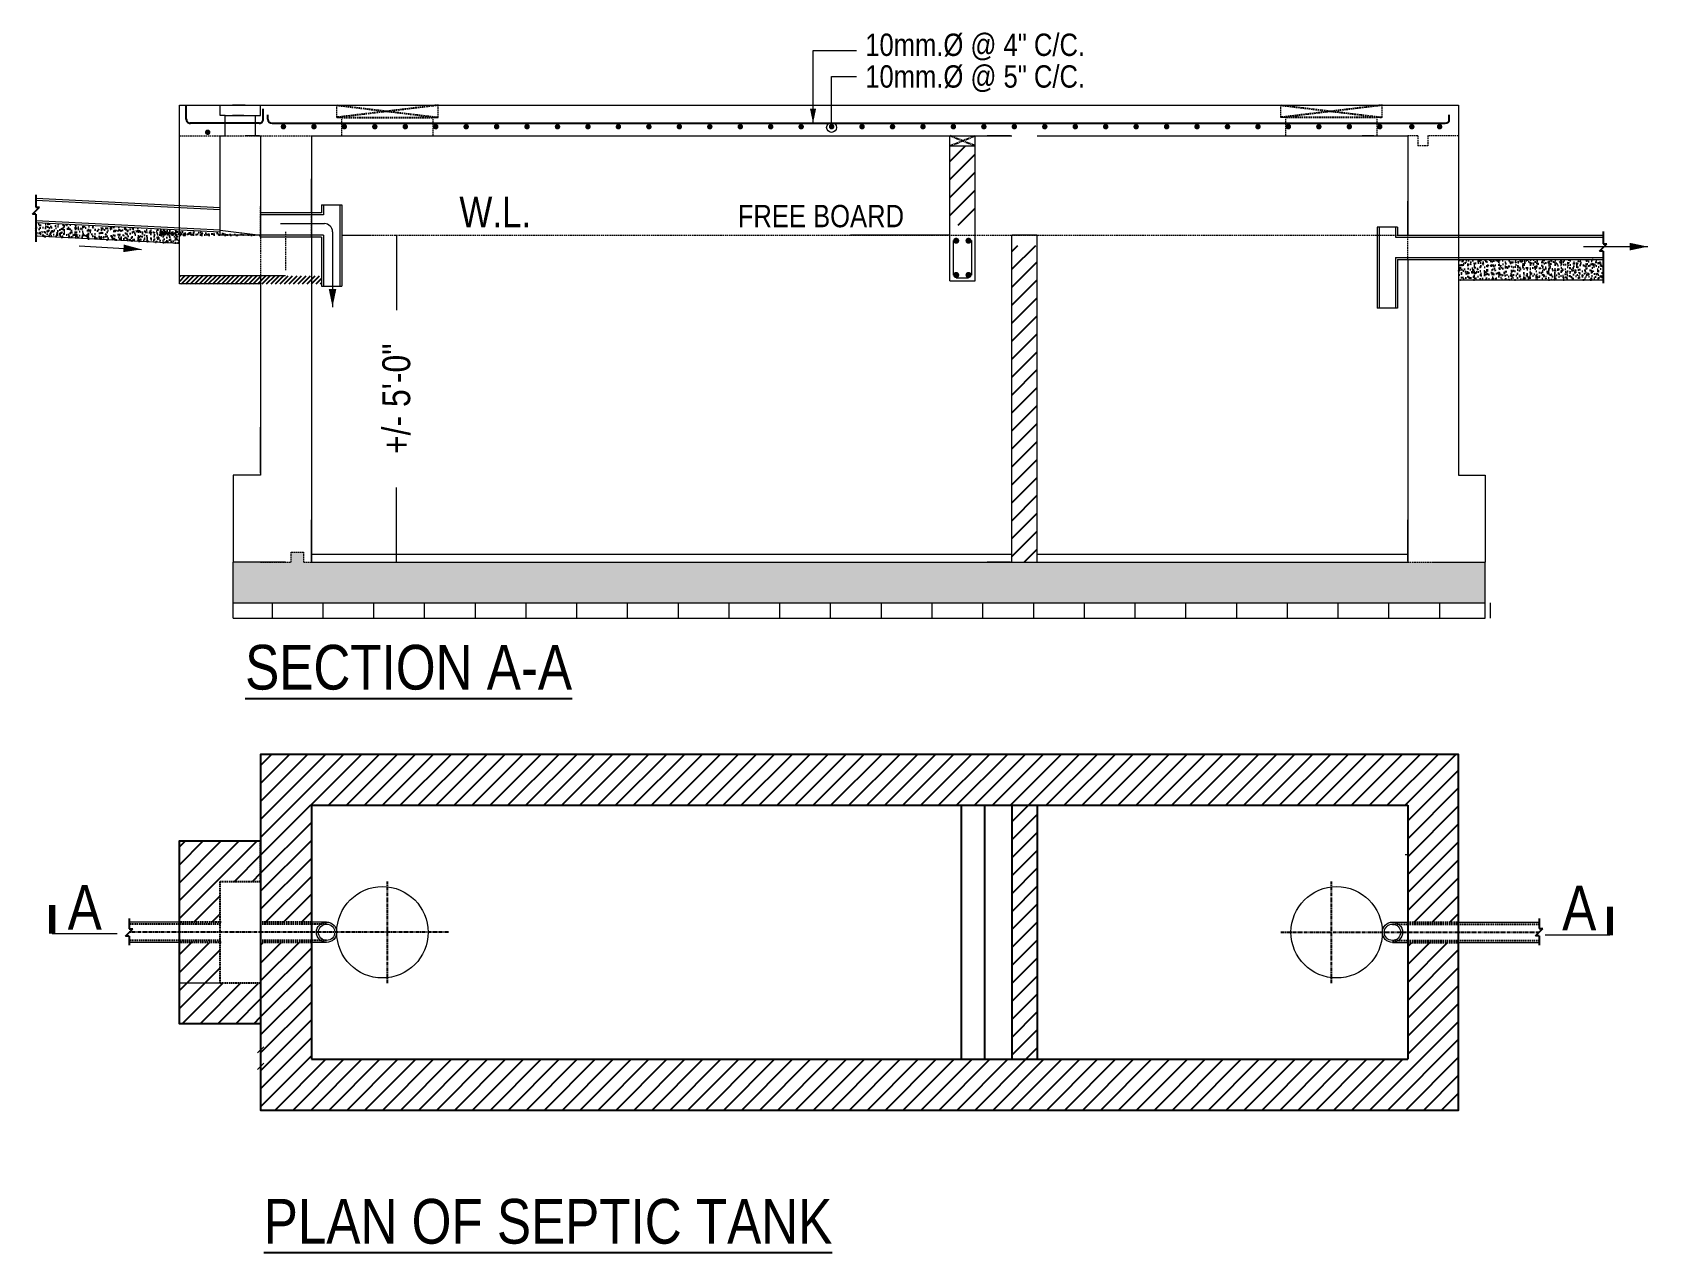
# Model space of a CAD drawing. Header units: inches. Extents: x -100787 to 3653, y -96809 to -8632.
# Drawn here: x -77924 to -77365, y -94244 to -93824 of the extents above; entities that cross this region are included whole.
import ezdxf

# ---------------------------------------------------------------- set-up
doc = ezdxf.new("R2010")
doc.units = ezdxf.units.IN
doc.header["$MEASUREMENT"] = 0
doc.linetypes.add('CENTER', pattern=[2, 1.25, -0.25, 0.25, -0.25])
doc.linetypes.add('DASHED', pattern=[0.75, 0.5, -0.25])
for name, color, linetype, lineweight in [('Brick', 42, 'Continuous', 0), ('DIM', 7, 'Continuous', 15), ('LINE', 8, 'Continuous', 13)]:
    doc.layers.add(name, color=color, linetype=linetype, lineweight=lineweight)
for name, color, linetype in [('DOT', 40, 'Continuous'), ('GRIDE', 8, 'CENTER'), ('Hatch', 3, 'Continuous'), ('LINE-1', 5, 'Continuous'), ('Rod', 1, 'Continuous')]:
    doc.layers.add(name, color=color, linetype=linetype)
doc.layers.add('text', color=7, linetype='Continuous', true_color=0x6a7cf1)
doc.styles.get("Standard").update_dxf_attribs({"font": 'ARIALN.TTF'})
pattern_1 = [(45, (-162342.114, -100930.4417), (-3.09359217, 3.09359217), [])]

msp = doc.modelspace()

# ---------------------------------------------------------------- texts
at = {"layer": 'DIM', "insert": (-77798.16, -93949.9), "char_height": 9.6, "attachment_point": 5, "rotation": 90}
msp.add_mtext('+/- 5\'-0"', dxfattribs=at)
at = {"layer": 'text'}
for s, height, p in [('10mm.%%C @ 4" C/C.', 7.7, (-77636.52, -93831.77)), ('10mm.%%C @ 5" C/C.', 7.7, (-77636.52, -93842.69)), ('W.L. ', 10.5, (-77776.45, -93890.8)), ('FREE BOARD', 7.7, (-77680.48, -93890.8)), ('%%uSECTION A-A', 15.4, (-77850.32, -94050.11)), ('A', 15.4, (-77396.23, -94133.07)), ('%%uPLAN OF SEPTIC TANK', 15.4, (-77843.9, -94241.05))]:
    msp.add_text(s, height=height, dxfattribs=at).set_placement(p)
at = {"layer": 'text', "text_generation_flag": 2}
msp.add_text('A', height=15.4, dxfattribs=at).set_placement((-77899.74, -94132.86))

# ---------------------------------------------------------------- blocks, each defined once
blk = doc.blocks.new('AR')
at = {"layer": 'DIM'}
blk.add_lwpolyline([(0, 0, 0, 37.5, 0), (89.2, 0, 37.5, 37.5, 0)], format="xyseb", dxfattribs=at)
blk = doc.blocks.new('_DOTSMALL')
at = {"color": 0, "linetype": 'ByBlock', "const_width": 0.5}
blk.add_lwpolyline([(-0.0625, 0, 1), (0.0625, 0, 1)], format="xyb", close=True, dxfattribs=at)
blk = doc.blocks.new('_Oblique')
at = {"color": 0, "linetype": 'ByBlock', "lineweight": -2}
blk.add_line((-0.5, -0.5), (0.5, 0.5), dxfattribs=at)

# ---------------------------------------------------------------- hatches: boundary and pattern name
at = {"layer": 'Hatch', "linetype": 'Continuous'}
h = msp.add_hatch(dxfattribs=at)
h.set_pattern_fill('ANSI31', color=256, scale=35, style=0)
h.set_pattern_definition([(45, (-161877.115, -100971.32), (-3.09359217, 3.09359217), [])])
h.paths.add_polyline_path([(-77598.66, -93862.75), (-77607.41, -93862.75), (-77607.41, -93890.05), (-77598.66, -93890.05)])
at = {"layer": 'Hatch'}
h = msp.add_hatch(dxfattribs=at)
h.set_pattern_fill('AR-CONC', color=256, scale=0.42, style=0)
h.set_pattern_definition([(50, (-77592.4573, -94272.3977), (3.012493, -0.263559), [0.315, -3.465]), (355, (-77592.4573, -94272.3977), (-0.582756, 3.159207), [0.252, -2.772]), (100.4514, (-77592.2062, -94272.4196), (2.42974, 2.895646), [0.267709, -2.944797]), (46.1842, (-77592.4573, -94271.5577), (4.482412, -0.69518), [0.4725, -5.1975]), (96.6356, (-77592.0837, -94271.6156), (3.925583, 4.091295), [0.401563, -4.417195]), (351.1842, (-77592.4573, -94271.5577), (3.92558, 4.0913), [0.378, -4.158]), (21, (-77592.0373, -94271.7677), (2.50701, -1.690999), [0.315, -3.465]), (326, (-77592.0373, -94271.7677), (1.021924, 3.04563), [0.252, -2.772]), (71.4514, (-77591.8283, -94271.9086), (3.528935, 1.354628), [0.267709, -2.944797]), (37.5, (-77592.4573, -94272.3977), (0.0510714, 1.3981542), [0, -2.7384, 0, -2.814, 0, -2.7825]), (7.5, (-77592.4573, -94272.3977), (1.104892, 1.656529), [0, -1.6044, 0, -2.6754, 0, -1.0605]), (327.5, (-77593.3939, -94272.3977), (2.2420542, -0.0947305), [0, -1.05, 0, -3.276, 0, -4.347]), (317.5, (-77593.8139, -94272.3977), (2.449382, 0.420441), [0, -1.365, 0, -2.1756, 0, -3.087])])
h.paths.add_polyline_path([(-77922.44, -93889.33), (-77922.44, -93893.89), (-77872.99, -93896.36), (-77872.99, -93891.81)])
h = msp.add_hatch(dxfattribs=at)
h.set_pattern_fill('AR-CONC', color=256, scale=0.28, style=0)
h.set_pattern_definition([(50, (-77613.4573, -94272.3977), (2.0083285, -0.175706), [0.21, -2.31]), (355, (-77613.4573, -94272.3977), (-0.388504, 2.106138), [0.168, -1.848]), (100.4514, (-77613.2899, -94272.4123), (1.619826, 1.930431), [0.1784725, -1.963198]), (46.1842, (-77613.4573, -94271.8377), (2.988275, -0.463453), [0.315, -3.465]), (96.6356, (-77613.2082, -94271.8763), (2.617056, 2.72753), [0.267709, -2.944796]), (351.1842, (-77613.4573, -94271.8377), (2.617053, 2.727532), [0.252, -2.772]), (21, (-77613.1773, -94271.9777), (1.67134, -1.127333), [0.21, -2.31]), (326, (-77613.1773, -94271.9777), (0.681283, 2.03042), [0.168, -1.848]), (71.4514, (-77613.038, -94272.0716), (2.352623, 0.903085), [0.1784725, -1.963198]), (37.5, (-77613.45725, -94272.39766), (0.0340476, 0.9321028), [0, -1.8256, 0, -1.876, 0, -1.855]), (7.5, (-77613.4573, -94272.3977), (0.7365947, 1.1043528), [0, -1.0696, 0, -1.7836, 0, -0.707]), (327.5, (-77614.08165, -94272.39766), (1.4947028, -0.0631536), [0, -0.7, 0, -2.184, 0, -2.898]), (317.5, (-77614.3617, -94272.3977), (1.6329213, 0.280294), [0, -0.91, 0, -1.4504, 0, -2.058])])
h.paths.add_polyline_path([(-77879.99, -93891.8), (-77879.99, -93893.55), (-77844.99, -93893.55)])
at = {"layer": 'Hatch', "linetype": 'Continuous'}
h = msp.add_hatch(dxfattribs=at)
h.set_pattern_fill('ANSI31', color=256, scale=35, style=0)
h.set_pattern_definition([(45, (-161855.6937, -100971.32), (-3.09359217, 3.09359217), [])])
h.paths.add_polyline_path([(-77577.24, -93943.25), (-77577.24, -93915.25), (-77577.24, -93897.05), (-77585.99, -93897.05), (-77585.99, -93915.25), (-77585.99, -93943.25), (-77585.99, -93991.74, -1), (-77585.99, -93991.79), (-77585.99, -94005.83), (-77585.99, -94006.25), (-77577.24, -94006.25), (-77577.24, -93991.79, -1), (-77577.24, -93991.74), (-77577.24, -93991.63)])
h.paths.add_polyline_path([(-77584.08, -93990.09), (-77579.15, -93990.09), (-77579.15, -93993.45), (-77584.08, -93993.45)], flags=24)
at = {"layer": 'Hatch'}
h = msp.add_hatch(dxfattribs=at)
h.set_pattern_fill('AR-CONC', color=256, scale=0.42, style=0)
h.set_pattern_definition([(50, (-77613.4573, -94272.3977), (3.012493, -0.263559), [0.315, -3.465]), (355, (-77613.4573, -94272.3977), (-0.582756, 3.159207), [0.252, -2.772]), (100.4514, (-77613.2062, -94272.4196), (2.42974, 2.895646), [0.267709, -2.944797]), (46.1842, (-77613.4573, -94271.5577), (4.482412, -0.69518), [0.4725, -5.1975]), (96.6356, (-77613.0837, -94271.6156), (3.925583, 4.091295), [0.401563, -4.417195]), (351.1842, (-77613.4573, -94271.5577), (3.92558, 4.0913), [0.378, -4.158]), (21, (-77613.0373, -94271.7677), (2.50701, -1.691), [0.315, -3.465]), (326, (-77613.0373, -94271.7677), (1.021924, 3.04563), [0.252, -2.772]), (71.4514, (-77612.8283, -94271.9086), (3.528935, 1.354628), [0.267709, -2.944797]), (37.5, (-77613.4573, -94272.3977), (0.0510714, 1.3981542), [0, -2.7384, 0, -2.814, 0, -2.7825]), (7.5, (-77613.4573, -94272.3977), (1.104892, 1.656529), [0, -1.6044, 0, -2.6754, 0, -1.0605]), (327.5, (-77614.3939, -94272.3977), (2.2420542, -0.0947305), [0, -1.05, 0, -3.276, 0, -4.347]), (317.5, (-77614.8139, -94272.3977), (2.449382, 0.420441), [0, -1.365, 0, -2.1756, 0, -3.087])])
h.paths.add_polyline_path([(-77431.99, -93901.94), (-77431.99, -93908.94), (-77382.09, -93908.94), (-77382.09, -93901.94)])
at = {"layer": 'Hatch', "linetype": 'Continuous'}
h = msp.add_hatch(dxfattribs=at)
h.set_pattern_fill('ANSI31', color=256, scale=8.75, style=0)
h.set_pattern_definition([(45, (-77592.4573, -94272.3977), (-0.773398, 0.773398), [])])
h.paths.add_polyline_path([(-77831.43, -93910.32), (-77831.43, -93907.55), (-77852.73, -93907.55), (-77852.73, -93910.32)])
h.paths.add_polyline_path([(-77852.73, -93910.32), (-77852.73, -93907.55), (-77872.99, -93907.55), (-77872.99, -93910.32)])
h.paths.add_polyline_path([(-77823.99, -93910.32), (-77823.99, -93907.55), (-77831.43, -93907.55), (-77831.43, -93910.32)])
at = {"layer": 'Hatch'}
h = msp.add_hatch(dxfattribs=at)
h.set_pattern_fill('AR-CONC', color=256, scale=0.42, style=0)
h.set_pattern_definition([(50, (-162342.114, -100971.3202), (3.01249277, -0.26355897), [0.315, -3.465]), (355, (-162342.114, -100971.3202), (-0.5827556, 3.15920696), [0.252, -2.772]), (100.4514, (-162341.863, -100971.3421), (2.4297394, 2.89564608), [0.2677088, -2.94479687]), (46.1842, (-162342.114, -100970.48), (4.4824124, -0.69517986), [0.4725, -5.1975]), (96.6356, (-162341.7405, -100970.538), (3.92558336, 4.09129506), [0.4015632, -4.4171946]), (351.1842, (-162342.114, -100970.48), (3.92558017, 4.09129812), [0.378, -4.158]), (21, (-162341.694, -100970.6902), (2.50700962, -1.69099934), [0.315, -3.465]), (326, (-162341.694, -100970.6902), (1.02192439, 3.04563019), [0.252, -2.772]), (71.4514, (-162341.485, -100970.831), (3.52893504, 1.35462809), [0.2677088, -2.94479687]), (37.5, (-162342.114, -100971.3202), (0.051071392, 1.398154186), [0, -2.7384, 0, -2.814, 0, -2.7825]), (7.5, (-162342.114, -100971.3202), (1.104892057, 1.65652919), [0, -1.6044, 0, -2.6754, 0, -1.0605]), (327.5, (-162343.0506, -100971.3202), (2.242054232, -0.094730461), [0, -1.05, 0, -3.276, 0, -4.347]), (317.5, (-162343.4706, -100971.3202), (2.44938191, 0.420440926), [0, -1.365, 0, -2.1756, 0, -3.087])])
h.paths.add_polyline_path([(-77422.79, -94006.25), (-77440.32, -94006.25), (-77440.74, -94006.25), (-77449.49, -94006.25), (-77577.24, -94006.25), (-77585.99, -94006.25), (-77798.13, -94006.25, -1), (-77798.19, -94006.25), (-77798.58, -94006.25), (-77827.49, -94006.25), (-77830.13, -94006.25), (-77830.13, -94002.75), (-77834.42, -94002.75), (-77834.42, -94006.25), (-77844.99, -94006.25), (-77854.41, -94006.25), (-77854.41, -94020.25), (-77422.79, -94020.25)])
at = {"layer": 'Hatch', "linetype": 'Continuous'}
h = msp.add_hatch(dxfattribs=at)
h.set_pattern_fill('ANSI31', color=256, scale=35, style=0)
h.set_pattern_definition(pattern_1)
h.paths.add_polyline_path([(-77431.99, -94072.5), (-77844.99, -94072.5), (-77844.99, -94102.25), (-77844.99, -94116.25), (-77844.99, -94130.25), (-77827.49, -94130.25), (-77827.49, -94122.18, -1), (-77827.49, -94122.13), (-77827.49, -94122.01), (-77827.49, -94107.11, -1), (-77827.49, -94107.06), (-77827.49, -94106.95), (-77827.49, -94090), (-77612.97, -94090, -1), (-77612.92, -94090), (-77599.55, -94090, -1), (-77599.5, -94090), (-77586.41, -94090), (-77585.99, -94090), (-77449.49, -94090), (-77449.49, -94107.06, -1), (-77449.49, -94107.11), (-77449.49, -94111.62), (-77449.49, -94122.13, -1), (-77449.49, -94122.18), (-77449.49, -94128.08), (-77449.49, -94130.25), (-77431.99, -94130.25)])
h.paths.add_polyline_path([(-77431.99, -94137.25), (-77449.49, -94137.25), (-77449.49, -94177.5), (-77586.69, -94177.5), (-77599.5, -94177.5, -1), (-77599.55, -94177.5), (-77599.66, -94177.5), (-77612.92, -94177.5, -1), (-77612.97, -94177.5), (-77613.09, -94177.5), (-77827.49, -94177.5), (-77827.49, -94137.25), (-77844.99, -94137.25), (-77844.99, -94151.25), (-77844.99, -94165.25), (-77844.99, -94195), (-77431.99, -94195)])
h.paths.add_polyline_path([(-77834.28, -94119.24), (-77828.33, -94119.24), (-77828.33, -94124.49), (-77834.28, -94124.49)], flags=24)
h.paths.add_polyline_path([(-77441.97, -94123.11), (-77438.61, -94123.11), (-77438.61, -94126.47), (-77441.97, -94126.47)], flags=24)
h = msp.add_hatch(dxfattribs=at)
h.set_pattern_fill('ANSI31', color=256, scale=35, style=0)
h.set_pattern_definition(pattern_1)
h.paths.add_polyline_path([(-77577.24, -94090), (-77585.99, -94090), (-77585.99, -94161.75), (-77585.99, -94177.5), (-77577.24, -94177.5), (-77577.24, -94161.75)])
h.paths.add_polyline_path([(-77872.99, -94151.25), (-77872.99, -94165.25), (-77844.99, -94165.25), (-77844.99, -94151.25), (-77858.99, -94151.25)])
h.paths.add_polyline_path([(-77858.99, -94116.25), (-77844.99, -94116.25), (-77844.99, -94102.25), (-77872.99, -94102.25), (-77872.99, -94130.25), (-77858.99, -94130.25)])
h.paths.add_polyline_path([(-77858.99, -94137.25), (-77872.99, -94137.25), (-77872.99, -94151.25), (-77858.99, -94151.25)])
at = {"layer": 'LINE'}
h = msp.add_hatch(dxfattribs=at)
h.set_pattern_fill('LINE', color=256, scale=140, angle=90, style=0)
h.set_pattern_definition([(90, (-77805.958, -94268.898), (-17.5, 1e-15), [])])
h.paths.add_polyline_path([(-77849.79, -94020.25), (-77849.79, -94025.5), (-77603.49, -94025.5), (-77603.49, -94020.25)])
h = msp.add_hatch(dxfattribs=at)
h.set_pattern_fill('LINE', color=256, scale=140, angle=90, style=0)
h.set_pattern_definition([(90, (-77613.457, -94268.898), (-17.5, 1e-15), [])])
h.paths.add_polyline_path([(-77657.29, -94020.25), (-77657.29, -94025.5), (-77410.99, -94025.5), (-77410.99, -94020.25)])

# ---------------------------------------------------------------- linework, layer by layer
at = {"layer": 'Brick'}
for p, q in [((-77607.41, -93862.75), (-77598.66, -93862.75)), ((-77607.41, -93909.3), (-77607.41, -93862.75)), ((-77598.66, -93909.3), (-77598.66, -93862.75)), ((-77585.99, -93943.25), (-77585.99, -93893.55)), ((-77577.24, -93893.55), (-77585.99, -93893.55)), ((-77577.24, -93943.25), (-77577.24, -93893.55)), ((-77607.41, -93909.3), (-77598.66, -93909.3)), ((-77585.99, -94006.25), (-77585.99, -93943.25)), ((-77577.24, -94006.25), (-77577.24, -93943.25))]:
    msp.add_line(p, q, dxfattribs=at)
at = {"layer": 'DIM', "lineweight": 5}
for p, q in [((-77850.3, -93848.75), (-77854.69, -93848.75)), ((-77850.74, -93852.25), (-77854.69, -93852.25)), ((-77607.41, -93893.55), (-77641.61, -93893.55)), ((-77844.99, -93908.25), (-77844.99, -93923.74)), ((-77844.99, -93975.52), (-77844.99, -93959.64)), ((-77844.99, -94101.55), (-77844.99, -94081.89)), ((-77844.99, -94173.85), (-77844.99, -94187.5)), ((-77431.99, -94184.92), (-77431.99, -94183.52))]:
    msp.add_line(p, q, dxfattribs=at)
at = {"layer": 'DIM'}
for p, q in [((-77586.41, -93859.25), (-77594.48, -93859.25)), ((-77461.11, -93859.25), (-77465.16, -93859.25)), ((-77827.49, -93885.45), (-77827.49, -93874.09)), ((-77449.49, -93893.13), (-77449.49, -93881.77)), ((-77816.57, -93893.55), (-77806.99, -93893.55)), ((-77816.57, -93893.55), (-77806.99, -93893.55)), ((-77798.58, -93893.55), (-77798.3, -93893.55)), ((-77798.16, -93893.41), (-77798.16, -93919.37)), ((-77606.21, -93895.41), (-77606.21, -93907.3)), ((-77599.87, -93895.41), (-77599.87, -93907.3)), ((-77605.16, -93908.27), (-77600.91, -93908.27)), ((-77827.49, -93910.64), (-77827.49, -93921.78)), ((-77854.41, -93976.22), (-77854.41, -94006.25)), ((-77422.79, -93976.22), (-77422.79, -94006.25)), ((-77798.16, -94006.39), (-77798.16, -93980.44)), ((-77827.49, -94005.83), (-77827.49, -93991.63)), ((-77585.99, -94005.83), (-77585.99, -93991.63)), ((-77585.99, -94005.83), (-77585.99, -93991.63)), ((-77577.24, -94005.83), (-77577.24, -93991.63)), ((-77577.24, -94005.83), (-77577.24, -93991.63)), ((-77449.49, -94005.83), (-77449.49, -93991.63)), ((-77836.88, -94006.25), (-77854.41, -94006.25)), ((-77798.58, -94006.25), (-77798.3, -94006.25)), ((-77586.41, -94006.25), (-77594.48, -94006.25)), ((-77440.32, -94006.25), (-77422.79, -94006.25)), ((-77587.11, -94090), (-77613.09, -94090)), ((-77586.41, -94090), (-77599.66, -94090)), ((-77827.49, -94111.62), (-77827.49, -94106.95)), ((-77449.35, -94107.09), (-77450.41, -94107.09)), ((-77449.49, -94111.62), (-77449.49, -94106.95)), ((-77827.49, -94128.08), (-77827.49, -94122.01)), ((-77463.36, -94122.12), (-77463.16, -94122.32)), ((-77449.49, -94128.08), (-77449.49, -94122.01)), ((-77485.23, -94144.79), (-77485.03, -94144.99)), ((-77858.99, -94151.25), (-77872.99, -94151.25)), ((-77844.99, -94167.62), (-77844.99, -94175.64)), ((-77844.99, -94175.64), (-77844.99, -94181.34)), ((-77586.41, -94177.5), (-77613.09, -94177.5)), ((-77586.41, -94177.5), (-77599.66, -94177.5)), ((-77586.41, -94177.5), (-77599.66, -94177.5))]:
    msp.add_line(p, q, dxfattribs=at)
at = {"layer": 'DOT'}
for points, const_width in [([(-77863.71, -93858.06, 1), (-77862.77, -93858.06, 1)], 0.945), ([(-77837.59, -93856.14, 1), (-77836.65, -93856.14, 1)], 0.945), ([(-77827.09, -93856.14, 1), (-77826.15, -93856.14, 1)], 0.945), ([(-77816.59, -93856.14, 1), (-77815.65, -93856.14, 1)], 0.945), ([(-77806.09, -93856.15, 1), (-77805.15, -93856.15, 1)], 0.945), ([(-77795.59, -93856.15, 1), (-77794.65, -93856.15, 1)], 0.945), ([(-77785.09, -93856.15, 1), (-77784.15, -93856.15, 1)], 0.945), ([(-77774.59, -93856.15, 1), (-77773.65, -93856.15, 1)], 0.945), ([(-77764.09, -93856.15, 1), (-77763.15, -93856.15, 1)], 0.945), ([(-77753.59, -93856.15, 1), (-77752.65, -93856.15, 1)], 0.945), ([(-77743.09, -93856.15, 1), (-77742.15, -93856.15, 1)], 0.945), ([(-77732.59, -93856.15, 1), (-77731.65, -93856.15, 1)], 0.945), ([(-77722.09, -93856.15, 1), (-77721.15, -93856.15, 1)], 0.945), ([(-77711.59, -93856.15, 1), (-77710.65, -93856.15, 1)], 0.945), ([(-77701.09, -93856.15, 1), (-77700.15, -93856.15, 1)], 0.945), ([(-77690.59, -93856.15, 1), (-77689.65, -93856.15, 1)], 0.945), ([(-77680.09, -93856.15, 1), (-77679.15, -93856.15, 1)], 0.945), ([(-77669.59, -93856.15, 1), (-77668.65, -93856.15, 1)], 0.945), ([(-77659.09, -93856.15, 1), (-77658.15, -93856.15, 1)], 0.945), ([(-77648.59, -93856.15, 1), (-77647.65, -93856.15, 1)], 0.945), ([(-77638.09, -93856.15, 1), (-77637.15, -93856.15, 1)], 0.945), ([(-77627.59, -93856.15, 1), (-77626.65, -93856.15, 1)], 0.945), ([(-77617.09, -93856.15, 1), (-77616.15, -93856.15, 1)], 0.945), ([(-77606.59, -93856.15, 1), (-77605.65, -93856.15, 1)], 0.945), ([(-77596.09, -93856.15, 1), (-77595.15, -93856.15, 1)], 0.945), ([(-77585.59, -93856.15, 1), (-77584.65, -93856.15, 1)], 0.945), ([(-77575.09, -93856.15, 1), (-77574.15, -93856.15, 1)], 0.945), ([(-77564.59, -93856.15, 1), (-77563.65, -93856.15, 1)], 0.945), ([(-77554.09, -93856.15, 1), (-77553.15, -93856.15, 1)], 0.945), ([(-77543.59, -93856.15, 1), (-77542.65, -93856.15, 1)], 0.945), ([(-77533.09, -93856.15, 1), (-77532.15, -93856.15, 1)], 0.945), ([(-77522.59, -93856.15, 1), (-77521.65, -93856.15, 1)], 0.945), ([(-77512.09, -93856.15, 1), (-77511.15, -93856.15, 1)], 0.945), ([(-77501.59, -93856.15, 1), (-77500.65, -93856.15, 1)], 0.945), ([(-77491.09, -93856.15, 1), (-77490.15, -93856.15, 1)], 0.945), ([(-77480.59, -93856.15, 1), (-77479.65, -93856.15, 1)], 0.945), ([(-77470.09, -93856.15, 1), (-77469.15, -93856.15, 1)], 0.945), ([(-77459.59, -93856.15, 1), (-77458.65, -93856.15, 1)], 0.945), ([(-77448.54, -93856.15, 1), (-77447.6, -93856.15, 1)], 0.945), ([(-77438.97, -93856.15, 1), (-77438.03, -93856.15, 1)], 0.945), ([(-77605.69, -93895.45, -1), (-77604.64, -93895.45, -1)], 1.05), ([(-77600.39, -93895.45, 1), (-77601.44, -93895.45, 1)], 1.05), ([(-77605.69, -93907.26, -1), (-77604.64, -93907.26, -1)], 1.05), ([(-77600.39, -93907.26, 1), (-77601.44, -93907.26, 1)], 1.05)]:
    msp.add_lwpolyline(points, format="xyb", close=True, dxfattribs=dict(at, const_width=const_width))
at = {"layer": 'GRIDE', "linetype": 'DASHED'}
for p, q in [((-77818.74, -93848.75), (-77783.74, -93852.95)), ((-77783.74, -93848.75), (-77818.74, -93852.95)), ((-77458.24, -93848.75), (-77493.24, -93852.95)), ((-77493.24, -93848.75), (-77458.24, -93852.95)), ((-77816.99, -93852.95), (-77785.49, -93852.95)), ((-77459.99, -93852.95), (-77491.49, -93852.95))]:
    msp.add_line(p, q, dxfattribs=at)
at = {"layer": 'GRIDE'}
for p, q in [((-77607.41, -93862.75), (-77598.66, -93859.25)), ((-77598.66, -93862.75), (-77607.41, -93859.25)), ((-77801.24, -94151.25), (-77801.24, -94116.25)), ((-77475.74, -94151.25), (-77475.74, -94116.25)), ((-77780.24, -94133.75), (-77890.31, -94133.75)), ((-77493.24, -94133.75), (-77404.18, -94133.75))]:
    msp.add_line(p, q, dxfattribs=at)
at = {"layer": 'LINE'}
for p, q in [((-77654.52, -93829.84), (-77639.51, -93829.84)), ((-77654.52, -93854.97), (-77654.52, -93829.84)), ((-77648.13, -93838.88), (-77639.51, -93838.88)), ((-77648.13, -93855.43), (-77648.13, -93838.88)), ((-77872.99, -93848.75), (-77431.99, -93848.75)), ((-77872.99, -93910.32), (-77872.99, -93848.75)), ((-77858.99, -93852.25), (-77858.99, -93848.75)), ((-77844.99, -93852.25), (-77844.99, -93848.75)), ((-77431.99, -93848.75), (-77431.99, -93859.25)), ((-77857.24, -93852.25), (-77858.99, -93852.25)), ((-77857.24, -93859.25), (-77857.24, -93852.25)), ((-77857.24, -93852.25), (-77846.74, -93852.25)), ((-77846.74, -93859.25), (-77846.74, -93852.25)), ((-77846.74, -93852.25), (-77844.99, -93852.25)), ((-77818.74, -93852.95), (-77816.99, -93852.95)), ((-77785.49, -93852.95), (-77783.74, -93852.95)), ((-77491.49, -93852.95), (-77493.24, -93852.95)), ((-77458.24, -93852.95), (-77459.99, -93852.95)), ((-77858.99, -93893.55), (-77858.99, -93859.25)), ((-77858.99, -93859.25), (-77857.24, -93859.25)), ((-77846.74, -93859.25), (-77844.99, -93859.25)), ((-77844.99, -93859.25), (-77844.99, -93894.25)), ((-77827.49, -93859.25), (-77585.99, -93859.25)), ((-77827.49, -93859.25), (-77827.49, -94006.25)), ((-77607.41, -93859.25), (-77598.66, -93859.25)), ((-77607.41, -93862.75), (-77607.41, -93859.25)), ((-77598.66, -93862.75), (-77598.66, -93859.25)), ((-77577.24, -93859.25), (-77449.49, -93859.25)), ((-77449.49, -93859.25), (-77449.49, -93893.55)), ((-77431.99, -93859.25), (-77431.99, -93976.22)), ((-77858.99, -93884.8), (-77922.45, -93881.62)), ((-77858.99, -93884.09), (-77922.42, -93880.92)), ((-77823.99, -93885.87), (-77844.99, -93885.87)), ((-77823.29, -93886.57), (-77844.99, -93886.57)), ((-77823.99, -93883.05), (-77823.99, -93885.87)), ((-77823.99, -93883.05), (-77816.99, -93883.05)), ((-77823.29, -93883.05), (-77823.29, -93886.57)), ((-77817.69, -93883.05), (-77817.69, -93911.05)), ((-77816.99, -93883.05), (-77816.99, -93911.05)), ((-77858.99, -93892.51), (-77922.49, -93889.33)), ((-77858.99, -93891.8), (-77922.45, -93888.63)), ((-77858.99, -93891.8), (-77844.99, -93893.55)), ((-77844.99, -93893.55), (-77858.99, -93893.55)), ((-77823.29, -93893.55), (-77844.99, -93893.55)), ((-77838.12, -93889.56), (-77823, -93889.56)), ((-77823.29, -93893.55), (-77823.29, -93911.05)), ((-77820.2, -93892.36), (-77820.2, -93918.29)), ((-77459.99, -93890.74), (-77459.99, -93918.74)), ((-77452.99, -93890.74), (-77459.99, -93890.74)), ((-77459.29, -93890.74), (-77459.29, -93918.74)), ((-77453.69, -93890.74), (-77453.69, -93894.25)), ((-77452.99, -93890.74), (-77452.99, -93893.55)), ((-77452.99, -93893.55), (-77382.09, -93893.55)), ((-77872.99, -93896.36), (-77922.45, -93893.89)), ((-77907.59, -93897.19), (-77886.02, -93898.42)), ((-77823.99, -93894.25), (-77844.99, -93894.25)), ((-77823.99, -93894.25), (-77823.99, -93911.05)), ((-77453.69, -93894.25), (-77382.09, -93894.25)), ((-77388.86, -93897.48), (-77366.7, -93897.48)), ((-77453.69, -93901.24), (-77453.69, -93918.74)), ((-77453.69, -93901.24), (-77382.09, -93901.24)), ((-77452.99, -93901.94), (-77452.99, -93918.74)), ((-77452.99, -93901.94), (-77382.09, -93901.94)), ((-77449.49, -93901.94), (-77449.49, -94006.25)), ((-77836.45, -93907.55), (-77872.99, -93907.55)), ((-77844.99, -93910.32), (-77872.99, -93910.32)), ((-77844.99, -93907.55), (-77844.99, -93976.22)), ((-77431.99, -93908.94), (-77382.09, -93908.94)), ((-77823.99, -93911.05), (-77816.99, -93911.05)), ((-77452.99, -93918.74), (-77459.99, -93918.74)), ((-77844.99, -93976.22), (-77854.41, -93976.22)), ((-77431.99, -93976.22), (-77422.79, -93976.22)), ((-77827.49, -94003.45), (-77585.99, -94003.45)), ((-77577.24, -94003.45), (-77449.49, -94003.45)), ((-77854.41, -94025.5), (-77854.41, -94006.25)), ((-77844.99, -94006.25), (-77854.41, -94006.25)), ((-77827.49, -94006.25), (-77585.99, -94006.25)), ((-77585.99, -94006.25), (-77577.24, -94006.25)), ((-77577.24, -94006.25), (-77449.49, -94006.25)), ((-77422.79, -94025.5), (-77422.79, -94006.25)), ((-77422.79, -94025.5), (-77422.79, -94006.25)), ((-77854.41, -94020.25), (-77422.79, -94020.25)), ((-77854.41, -94025.5), (-77422.79, -94025.5)), ((-77872.99, -94130.26), (-77890.31, -94130.26)), ((-77822.24, -94130.25), (-77827.49, -94130.25)), ((-77454.74, -94130.25), (-77449.49, -94130.25)), ((-77431.99, -94130.25), (-77403.98, -94130.25)), ((-77916.87, -94134.22), (-77894.49, -94134.22)), ((-77872.99, -94137.25), (-77890.31, -94137.25)), ((-77822.24, -94137.25), (-77827.49, -94137.25)), ((-77454.74, -94137.25), (-77449.49, -94137.25)), ((-77431.99, -94137.25), (-77403.98, -94137.25)), ((-77379.77, -94134.79), (-77402.14, -94134.79))]:
    msp.add_line(p, q, dxfattribs=at)
at = {"layer": 'LINE', "linetype": 'DASHED'}
for p, q in [((-77818.74, -93852.95), (-77818.74, -93848.75)), ((-77783.74, -93852.95), (-77783.74, -93848.75)), ((-77493.24, -93852.95), (-77493.24, -93848.75)), ((-77458.24, -93852.95), (-77458.24, -93848.75)), ((-77816.99, -93859.25), (-77816.99, -93852.95)), ((-77785.49, -93859.25), (-77785.49, -93852.95)), ((-77491.49, -93859.25), (-77491.49, -93852.95)), ((-77459.99, -93859.25), (-77459.99, -93852.95)), ((-77872.99, -93859.25), (-77858.99, -93859.25)), ((-77857.24, -93859.25), (-77846.74, -93859.25)), ((-77844.99, -93859.25), (-77827.49, -93859.25)), ((-77446.04, -93859.25), (-77449.49, -93859.25)), ((-77446.04, -93859.25), (-77446.04, -93862.75)), ((-77442.54, -93859.25), (-77442.54, -93862.75)), ((-77431.99, -93859.25), (-77442.54, -93859.25)), ((-77442.54, -93862.75), (-77446.04, -93862.75)), ((-77844.99, -93894.25), (-77844.99, -93883.7)), ((-77827.49, -93894.25), (-77827.49, -93883.7)), ((-77836.45, -93892.36), (-77836.45, -93905.66)), ((-77816.99, -93893.55), (-77449.49, -93893.55)), ((-77449.49, -93901.94), (-77449.49, -93891.38)), ((-77844.99, -93894.25), (-77844.99, -93907.55)), ((-77834.42, -94002.75), (-77830.13, -94002.75)), ((-77834.42, -94006.25), (-77834.42, -94002.75)), ((-77830.13, -94006.25), (-77830.13, -94002.75)), ((-77836.46, -94006.25), (-77845.21, -94006.25)), ((-77844.99, -94006.25), (-77834.42, -94006.25)), ((-77830.13, -94006.25), (-77827.49, -94006.25)), ((-77449.49, -94006.25), (-77440.74, -94006.25)), ((-77440.74, -94006.25), (-77431.99, -94006.25))]:
    msp.add_line(p, q, dxfattribs=at)
at = {"layer": 'LINE', "linetype": 'Continuous'}
for p, q in [((-77845.41, -93859.25), (-77850.49, -93859.25)), ((-77845.41, -93893.55), (-77850.53, -93893.55))]:
    msp.add_line(p, q, dxfattribs=at)
at = {"layer": 'LINE', "const_width": 2.1}
for points in [[(-77916.87, -94124.35), (-77916.87, -94134.22)], [(-77379.77, -94124.92), (-77379.77, -94134.79)]]:
    msp.add_lwpolyline(points, dxfattribs=at)
at = {"layer": 'LINE'}
for centre, radius in [((-77648.13, -93856.4), 1.7), ((-77802.99, -94133.75), 15.75), ((-77473.99, -94133.75), 15.75), ((-77822.24, -94133.75), 3.5), ((-77822.24, -94133.75), 2.8), ((-77454.74, -94133.75), 3.5), ((-77454.74, -94133.75), 2.8)]:
    msp.add_circle(centre, radius, dxfattribs=at)
msp.add_arc((-77823, -93892.36), 2.8, 0, 90, dxfattribs=at)
at = {"layer": 'LINE-1'}
for p, q in [((-77922.44, -93879.58), (-77922.44, -93883.85)), ((-77923.68, -93886.34), (-77921.19, -93883.85)), ((-77922.44, -93886.34), (-77923.68, -93886.34)), ((-77922.44, -93883.85), (-77921.19, -93883.85)), ((-77922.44, -93886.34), (-77922.44, -93895.8)), ((-77382.09, -93892.24), (-77382.09, -93896.51)), ((-77383.34, -93899), (-77380.84, -93896.51)), ((-77382.09, -93899), (-77383.34, -93899)), ((-77382.09, -93896.51), (-77380.84, -93896.51)), ((-77382.09, -93899), (-77382.09, -93910.1)), ((-77891.53, -94135.06), (-77889.03, -94132.56)), ((-77890.28, -94129.05), (-77890.28, -94132.56)), ((-77890.28, -94132.56), (-77889.03, -94132.56)), ((-77405.42, -94135), (-77402.93, -94132.5)), ((-77404.18, -94128.99), (-77404.18, -94132.5)), ((-77404.18, -94132.5), (-77402.93, -94132.5)), ((-77890.28, -94135.06), (-77891.53, -94135.06)), ((-77890.28, -94135.06), (-77890.28, -94138.25)), ((-77404.18, -94135), (-77405.42, -94135)), ((-77404.18, -94135), (-77404.18, -94138.19))]:
    msp.add_line(p, q, dxfattribs=at)
at = {"layer": 'LINE-1', "linetype": 'DASHED'}
for p, q in [((-77858.77, -94130.95), (-77890.31, -94130.95)), ((-77858.64, -94130.25), (-77872.99, -94130.25)), ((-77827.49, -94130.25), (-77845.35, -94130.25)), ((-77822.24, -94130.95), (-77845.22, -94130.95)), ((-77454.74, -94130.95), (-77403.98, -94130.95)), ((-77449.49, -94130.25), (-77431.99, -94130.25)), ((-77858.77, -94136.55), (-77890.31, -94136.55)), ((-77858.64, -94137.25), (-77872.99, -94137.25)), ((-77827.49, -94137.25), (-77845.35, -94137.25)), ((-77822.24, -94136.55), (-77845.22, -94136.55)), ((-77454.74, -94136.55), (-77403.98, -94136.55)), ((-77449.49, -94137.25), (-77431.99, -94137.25))]:
    msp.add_line(p, q, dxfattribs=at)
at = {"layer": 'Rod'}
for p, q in [((-77870.61, -93853.61), (-77870.61, -93848.75)), ((-77844.1, -93853.72), (-77844.1, -93849.95)), ((-77842.46, -93853.57), (-77842.46, -93852.03)), ((-77435.14, -93853.57), (-77435.14, -93852.03)), ((-77845.34, -93854.94), (-77869.31, -93854.94)), ((-77841.06, -93854.97), (-77436.54, -93854.97)), ((-77827.49, -94090), (-77827.49, -94177.5)), ((-77827.49, -94090), (-77585.99, -94090)), ((-77603.48, -94090), (-77603.48, -94177.5)), ((-77595.45, -94090), (-77595.45, -94177.5)), ((-77585.99, -94090), (-77585.99, -94161.75)), ((-77585.99, -94090), (-77449.49, -94090)), ((-77577.24, -94090), (-77577.24, -94161.75)), ((-77449.49, -94090), (-77449.49, -94177.5)), ((-77585.99, -94161.75), (-77585.99, -94177.5)), ((-77577.24, -94161.75), (-77577.24, -94177.5)), ((-77827.49, -94177.5), (-77585.99, -94177.5)), ((-77586.69, -94177.5), (-77449.49, -94177.5))]:
    msp.add_line(p, q, dxfattribs=at)
at = {"layer": 'Rod', "linetype": 'DASHED'}
msp.add_line((-77844.99, -94116.25), (-77844.99, -94102.25), dxfattribs=at)
at = {"layer": 'Rod'}
for points in [[(-77844.99, -94102.25), (-77844.99, -94165.25), (-77844.99, -94195), (-77431.99, -94195), (-77431.99, -94072.5), (-77844.99, -94072.5), (-77844.99, -94102.25)], [(-77844.99, -94165.25), (-77872.99, -94165.25), (-77872.99, -94102.25), (-77844.99, -94102.25)]]:
    msp.add_lwpolyline(points, dxfattribs=at)
at = {"layer": 'Rod', "linetype": 'DASHED'}
msp.add_lwpolyline([(-77858.99, -94116.25), (-77844.99, -94116.25), (-77844.99, -94151.25), (-77858.99, -94151.25)], close=True, dxfattribs=at)
at = {"layer": 'Rod'}
for centre, radius, start, end in [((-77869.26, -93853.59), 1.35, 179.1395, 272.0778), ((-77845.4, -93853.65), 1.3, 266.8906, 3.3368), ((-77841.06, -93853.57), 1.4, 180, 270), ((-77436.54, -93853.57), 1.4, 270, 0)]:
    msp.add_arc(centre, radius, start, end, dxfattribs=at)

# ---------------------------------------------------------------- block references
at = {"layer": 'DIM', "yscale": 0.4199999999982538, "zscale": 0.4199999999999999}
for p, xscale, rotation in [((-77465.02, -93859.25), 0.4199999999982538, 90), ((-77827.49, -93874.23), 0.4199999999982538, 180), ((-77798.16, -93893.55), 0.4199999999982538, 90), ((-77426.35, -93976.22), 0.4199999999982538, 270), ((-77827.49, -93991.77), 0.4199999999982538, 180), ((-77798.16, -94006.25), 0.4199999999982538, 270), ((-77612.95, -94090), 0.4199999999982538, 90), ((-77599.52, -94090), 0.4199999999982538, 90), ((-77827.49, -94107.09), 0.4199999999982538, 180), ((-77463.06, -94122.41), 0.4199999999974467, 46.03352224674708), ((-77484.93, -94145.09), 0.4199999999974467, 226.0335222467471), ((-77612.95, -94177.5), 0.4199999999982538, 270), ((-77599.52, -94177.5), 0.4199999999982538, 270)]:
    msp.add_blockref('_DOTSMALL', p, dxfattribs=dict(at, xscale=xscale, rotation=rotation))
at = {"layer": 'DIM'}
for name, p, xscale, yscale, zscale in [('_DOTSMALL', (-77449.49, -93881.91), 0.4199999999982538, 0.4199999999982538, 0.4199999999999999), ('_DOTSMALL', (-77827.49, -93921.64), 0.4199999999982538, 0.4199999999982538, 0.4199999999999999), ('_DOTSMALL', (-77449.49, -93991.77), 0.4199999999982538, 0.4199999999982538, 0.4199999999999999), ('_DOTSMALL', (-77449.49, -94107.09), 0.4199999999982538, 0.4199999999982538, 0.4199999999999999), ('_Oblique', (-77844.99, -94174.24), 2.100000000005821, 2.100000000005821, 2.1), ('_Oblique', (-77844.99, -94179.94), 2.100000000005821, 2.100000000005821, 2.1)]:
    msp.add_blockref(name, p, dxfattribs=dict(at, xscale=xscale, yscale=yscale, zscale=zscale))
at = {"layer": 'LINE'}
for p, xscale, yscale, zscale, rotation in [((-77654.52, -93854.96), 0.05599999999685679, 0.05599999999685679, 0.05599999999999999, 90), ((-77886.02, -93898.42), 0.07000000000152845, 0.07000000000698492, 0.06999999999999999, 176.747476767199), ((-77366.7, -93897.48), 0.07000000000698492, 0.07000000000698492, 0.06999999999999999, 180), ((-77820.2, -93918.29), 0.07000000000698492, 0.07000000000698492, 0.06999999999999999, 90)]:
    msp.add_blockref('AR', p, dxfattribs=dict(at, xscale=xscale, yscale=yscale, zscale=zscale, rotation=rotation))
at = {"layer": 'LINE', "linetype": 'Continuous', "xscale": 0.4199999999982538, "yscale": 0.4199999999982538, "zscale": 0.4199999999999999, "rotation": 90}
for p in [(-77850.35, -93859.25), (-77850.39, -93893.55)]:
    msp.add_blockref('_DOTSMALL', p, dxfattribs=at)

msp.set_redraw_order([(e.dxf.handle, doc.entitydb.next_handle()) for e in msp.query("TEXT MTEXT ATTDEF DIMENSION ARC_DIMENSION")])  # texts and dimensions are drawn at this point

doc.saveas('drawing.dxf')
